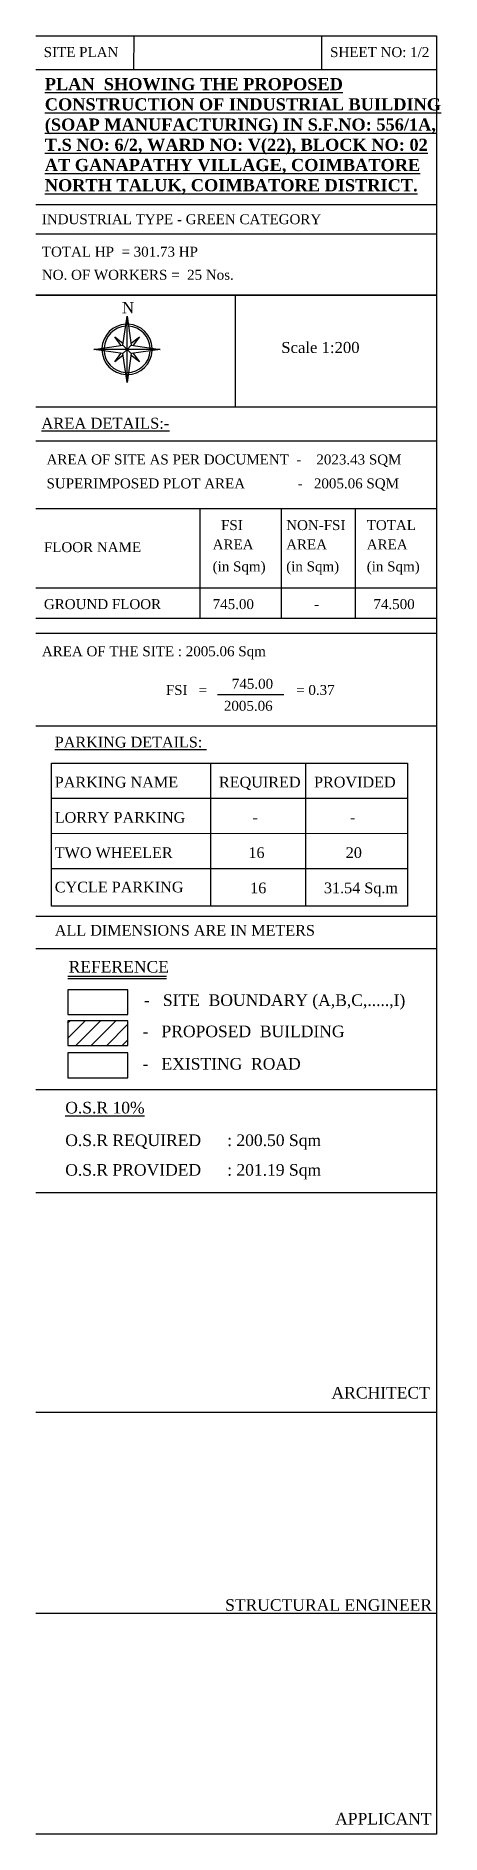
# Model space of a CAD drawing. Header units: metres. Extents: x 3660 to 3928, y -2018 to -1928.
# Drawn here: x 3750.1 to 3766, y -2005.3 to -1934.8 of the extents above; entities that cross this region are included whole.
import ezdxf

# ---------------------------------------------------------------- set-up
doc = ezdxf.new("R2010")
doc.units = ezdxf.units.M
doc.header["$LTSCALE"] = 2
doc.linetypes.add('CONTINOUS', pattern=[0])
doc.linetypes.add('PHANTOM', pattern=[2.5, 1.25, -0.25, 0.25, -0.25, 0.25, -0.25])
doc.layers.add('3', color=4, linetype='PHANTOM')
doc.styles.add('ANAND', font='times.ttf')

msp = doc.modelspace()

# ---------------------------------------------------------------- texts
at = {"extrusion": (-0.003553, 0.00096256, 0.999993), "style": 'ANAND'}
for s, height, p in [('SITE PLAN', 0.390029, (3750.3476, -1935.64892, -15.18123)), ('SHEET NO: 1/2', 0.3900288, (3761.58566, -1935.64871, -15.22115))]:
    msp.add_text(s, height=height, rotation=0.0008894, dxfattribs=at).set_placement(p)
at = {"color": 1, "extrusion": (1.1511e-12, -3.88668e-05, 1), "style": 'ANAND'}
for s, p in [('INDUSTRIAL TYPE - GREEN CATEGORY ', (3750.29853, -1942.21535, 0.07962)), ('TOTAL HP  = 301.73 HP', (3750.29854, -1943.48892, 0.07914)), ('NO. OF WORKERS =  25 Nos.', (3750.29854, -1944.39507, 0.07947))]:
    msp.add_text(s, height=0.3900288, rotation=0.0008873, dxfattribs=at).set_placement(p)
at = {"extrusion": (1.1511e-12, -3.88668e-05, 1), "style": 'ANAND'}
for s, height, rotation, p in [('N ', 0.433365, 0.0008873, (3753.44372, -1945.70565, 0.07645)), ('Scale 1:200', 0.4333653, 0.0008873, (3759.6943, -1947.26624, 0.0786)), ('ARCHITECT', 0.455265, 359.9999144, (3761.66477, -1988.26514, 0.07812)), ('STRUCTURAL ENGINEER', 0.4552653, 359.9999144, (3757.4911, -1996.5875, 0.07811)), ('APPLICANT', 0.455265, 359.9999144, (3761.80827, -2004.96878, 0.0783))]:
    msp.add_text(s, height=height, rotation=rotation, dxfattribs=at).set_placement(p)
at = {"extrusion": (7.10341e-05, -8.82041e-05, 1), "style": 'ANAND'}
msp.add_text('%%UAREA DETAILS:-', height=0.4290317, rotation=0.0008873, dxfattribs=at).set_placement((3750.28073, -1950.23471, 0.44111))
at = {"extrusion": (0.000188735, -0.000269643, 1), "style": 'ANAND'}
for s, p in [('AREA OF SITE AS PER DOCUMENT  -    2023.43 SQM ', (3750.48313, -1951.63585, 1.23431)), ('SUPERIMPOSED PLOT AREA              -   2005.06 SQM ', (3750.48313, -1952.57511, 1.23457))]:
    msp.add_text(s, height=0.3900288, rotation=0.0008873, dxfattribs=at).set_placement(p)
at = {"extrusion": (-1.90301e-09, 0.000430075, 1), "style": 'ANAND'}
for s, height, p in [('FSI ', 0.390029, (3757.33122, -1954.20928, -0.82733)), ('NON-FSI', 0.390029, (3759.88716, -1954.20928, -0.82733)), ('TOTAL', 0.390029, (3763.04736, -1954.20927, -0.82733)), ('FLOOR NAME', 0.390029, (3750.37942, -1955.07418, -0.82733)), ('AREA', 0.390029, (3757.00096, -1954.96782, -0.82733)), ('AREA', 0.390029, (3759.88717, -1954.96781, -0.82733)), ('AREA', 0.390029, (3763.04736, -1954.9678, -0.82733)), ('(in Sqm)', 0.390029, (3757.00096, -1955.83098, -0.82733)), ('(in Sqm)', 0.390029, (3759.88717, -1955.83097, -0.82733)), ('(in Sqm)', 0.390029, (3763.04737, -1955.83096, -0.82733)), ('GROUND FLOOR', 0.3900288, (3750.37965, -1957.30829, -0.82733)), ('745.00', 0.390029, (3757.00118, -1957.30827, -0.82733)), ('-', 0.39003, (3760.98477, -1957.30826, -0.82733)), ('74.500', 0.390029, (3763.30997, -1957.30817, -0.82733))]:
    msp.add_text(s, height=height, rotation=0.0008873, dxfattribs=at).set_placement(p)
at = {"extrusion": (1.8851e-12, 2.24512e-06, 1), "style": 'ANAND'}
for s, height, p in [('AREA OF THE SITE : 2005.06 Sqm', 0.3900288, (3750.30058, -1959.15762, 0.01066)), ('  745.00', 0.390029, (3757.45917, -1960.43253, 0.01117)), ('FSI', 0.390029, (3755.16338, -1960.67547, 0.01117)), ('= ', 0.390029, (3756.44316, -1960.67548, 0.01117)), ('= 0.37', 0.390029, (3760.27809, -1960.67546, 0.01117)), ('2005.06', 0.390029, (3757.44071, -1961.29618, 0.01117))]:
    msp.add_text(s, height=height, rotation=0.0008873, dxfattribs=at).set_placement(p)
at = {"extrusion": (-0.001811, 0.000112, 0.999998), "style": 'ANAND'}
for s, height, p in [('%%UPARKING DETAILS: ', 0.4194779, (3750.79893, -1962.73329, -6.99892)), ('PARKING NAME', 0.4194779, (3750.79916, -1964.3027, -6.99891)), ('REQUIRED', 0.419478, (3757.24255, -1964.30156, -6.99891)), ('PROVIDED', 0.419478, (3760.97345, -1964.30081, -6.99892)), ('LORRY PARKING', 0.4194779, (3750.79937, -1965.6858, -6.99891)), (' -', 0.419478, (3758.3979, -1965.68456, -6.99891)), (' -', 0.419478, (3762.2249, -1965.6838, -6.99892)), ('TWO WHEELER', 0.4194779, (3750.79957, -1967.0689, -6.99891)), ('16', 0.419478, (3758.39811, -1967.06767, -6.99891)), ('20', 0.419478, (3762.21825, -1967.0669, -6.99892)), ('CYCLE PARKING', 0.4194779, (3750.79978, -1968.41618, -6.99863)), ('16', 0.419478, (3758.4673, -1968.45077, -6.99888)), ('31.54 Sq.m', 0.419478, (3761.36286, -1968.45, -6.99737))]:
    msp.add_text(s, height=height, rotation=0.0008027, dxfattribs=at).set_placement(p)
at = {"extrusion": (-0.001811, 0.000103537, 0.999998), "style": 'ANAND'}
msp.add_text('ALL DIMENSIONS ARE IN METERS', height=0.4194779, rotation=0.0008027, dxfattribs=at).set_placement((3750.8007, -1970.11332, -7.01522))
at = {"extrusion": (-0.001811, 9.34056e-05, 0.999998), "style": 'ANAND'}
for s, height, p in [('REFERENCE', 0.455265, (3751.3432, -1971.56181, -7.00136)), ('    -   SITE  BOUNDARY (A,B,C,.....,I) ', 0.4552653, (3753.60992, -1972.87012, -6.95838)), ('    -   PROPOSED  BUILDING', 0.4552653, (3753.55561, -1974.09482, -6.95842)), ('    -   EXISTING  ROAD', 0.4552653, (3753.55558, -1975.36626, -6.95812))]:
    msp.add_text(s, height=height, rotation=359.9999144, dxfattribs=at).set_placement(p)
at = {"extrusion": (-0.001811, 0.000134517, 0.999998), "style": 'ANAND'}
for s, p in [('%%UO.S.R 10%%%', (3751.21127, -1977.08427, -7.03505)), ('O.S.R REQUIRED', (3751.21125, -1978.36274, -7.03499)), (': 200.50 Sqm', (3757.5632, -1978.36281, -7.02976)), ('O.S.R PROVIDED', (3751.21124, -1979.52491, -7.03495)), (': 201.19 Sqm', (3757.56319, -1979.52498, -7.02973))]:
    msp.add_text(s, height=0.4552653, rotation=359.9999144, dxfattribs=at).set_placement(p)
at = {"extrusion": (-9.74753e-10, 0.000230988, 1), "insert": (3750.41457, -1936.48464, 0.00168), "char_height": 0.47567116, "width": 15.6739417, "attachment_point": 1, "text_direction": (1, 2e-06, 0), "style": 'ANAND'}
msp.add_mtext('{\\fTimes New Roman|b1|i0|c0|p18;\\LPLAN  SHOWING THE PROPOSED CONSTRUCTION OF INDUSTRIAL BUILDING (SOAP MANUFACTURING) IN S.F.NO: 556/1A, T.S NO: 6/2, WARD NO: V(22), BLOCK NO: 02 AT GANAPATHY VILLAGE, COIMBATORE NORTH TALUK, COIMBATORE DISTRICT.}', dxfattribs=at)

# ---------------------------------------------------------------- hatches: boundary and pattern name
at = {"extrusion": (-0.001811, 9.34056e-05, 0.999998)}
h = msp.add_hatch(dxfattribs=at)
h.set_pattern_fill('ANSI31', color=256, scale=0.134893, angle=-0.0000856)
h.set_pattern_definition([(44.999914, (2080.74123, -1882.15917), (-0.30284394, 0.30284485), [])])
h.paths.add_polyline_path([(3753.67223, -1973.4541), (3751.31657, -1973.45407), (3751.31656, -1974.42265), (3753.67222, -1974.42268)])

# ---------------------------------------------------------------- linework, layer by layer
at = {"extrusion": (-0.003553, 0.000460823, 0.999994)}
for p, q in [((3753.91421, -1936.16803, 0.00309), (3753.91637, -1934.83478, 0.00248)), ((3761.28299, -1936.16792, 0.00309), (3761.28515, -1934.83467, 0.00248))]:
    msp.add_line(p, q, dxfattribs=at)
at = {"extrusion": (1.1511e-12, -3.88668e-05, 1)}
for p, q in [((3765.77923, -1936.16792, 0.00169), (3750.06687, -1936.16792, 0.00169)), ((3750.06694, -1941.43855, 0.00302), (3765.77931, -1941.43855, 0.00302)), ((3750.06694, -1944.99678, 0.00302), (3765.77931, -1944.99678, 0.00302)), ((3765.77932, -1944.99678, 0.00302), (3750.06696, -1944.99678, 0.00302)), ((3757.88021, -1944.99678, 0.00302), (3757.88021, -1949.39064, 0.00285)), ((3765.77932, -1949.39064, 0.00285), (3750.06696, -1949.39064, 0.00285)), ((3765.77923, -1950.72678, 0.0022), (3750.06687, -1950.72678, 0.0022)), ((3750.06687, -1988.79241, 0.0005), (3765.77923, -1988.79241, 0.0005)), ((3750.06687, -1996.68516, 0.00083), (3765.77923, -1996.68516, 0.00083))]:
    msp.add_line(p, q, dxfattribs=at)
at = {"color": 1, "extrusion": (1.1511e-12, -3.88668e-05, 1)}
msp.add_line((3750.06694, -1942.60017, 0.00302), (3765.77931, -1942.60017, 0.00302), dxfattribs=at)
at = {"linetype": 'ByBlock', "extrusion": (1.1511e-12, -3.88668e-05, 1)}
for p, q in [((3753.48228, -1946.96162, 0.00292), (3753.64477, -1945.82419, 0.00297)), ((3753.64477, -1945.82419, 0.00297), (3753.80726, -1946.96162, 0.00292)), ((3753.64477, -1947.12411, 0.00292), (3753.64477, -1945.82419, 0.00297)), ((3753.1573, -1946.63664, 0.00294), (3753.48228, -1946.88037, 0.00293)), ((3753.40103, -1946.96162, 0.00292), (3753.1573, -1946.63664, 0.00294)), ((3753.80726, -1946.88037, 0.00293), (3754.13224, -1946.63664, 0.00294)), ((3754.13224, -1946.63664, 0.00294), (3753.8885, -1946.96162, 0.00292)), ((3752.34485, -1947.12411, 0.00292), (3753.48228, -1946.96162, 0.00292)), ((3753.48228, -1947.2866, 0.00291), (3752.34485, -1947.12411, 0.00292)), ((3753.64477, -1947.12411, 0.00292), (3752.34485, -1947.12411, 0.00292)), ((3753.1573, -1947.61158, 0.0029), (3753.40103, -1947.2866, 0.00291)), ((3753.48228, -1947.36784, 0.00291), (3753.1573, -1947.61158, 0.0029)), ((3753.48228, -1946.96162, 0.00292), (3753.64477, -1947.12411, 0.00292)), ((3753.64477, -1947.12411, 0.00292), (3753.48228, -1947.2866, 0.00291)), ((3753.64477, -1948.42402, 0.00287), (3753.48228, -1947.2866, 0.00291)), ((3753.80726, -1946.96162, 0.00292), (3753.64477, -1947.12411, 0.00292)), ((3753.64477, -1948.42402, 0.00287), (3753.64477, -1947.12411, 0.00292)), ((3753.64477, -1947.12411, 0.00292), (3753.80726, -1947.2866, 0.00291)), ((3754.94468, -1947.12411, 0.00292), (3753.64477, -1947.12411, 0.00292)), ((3753.80726, -1947.2866, 0.00291), (3753.64477, -1948.42402, 0.00287)), ((3753.80726, -1946.96162, 0.00292), (3754.94468, -1947.12411, 0.00292)), ((3754.94468, -1947.12411, 0.00292), (3753.80726, -1947.2866, 0.00291)), ((3754.13224, -1947.61158, 0.0029), (3753.80726, -1947.36784, 0.00291)), ((3753.8885, -1947.2866, 0.00291), (3754.13224, -1947.61158, 0.0029))]:
    msp.add_line(p, q, dxfattribs=at)
at = {"extrusion": (-1.90301e-09, 0.000430075, 1)}
for p, q in [((3765.77949, -1953.37264, 0.01278), (3750.0667, -1953.37268, 0.01278)), ((3756.50071, -1953.37267, 0.01278), (3756.50072, -1956.48625, 0.01412)), ((3759.68362, -1953.37266, 0.01278), (3759.68363, -1956.48625, 0.01412)), ((3762.59338, -1953.37265, 0.01278), (3762.59339, -1956.48624, 0.01412)), ((3765.7795, -1956.48623, 0.01412), (3750.06671, -1956.48627, 0.01412)), ((3765.77972, -1956.48623, 0.01412), (3750.06693, -1956.48627, 0.01412)), ((3756.50094, -1956.48625, 0.01412), (3756.50094, -1957.68086, 0.01463)), ((3759.68385, -1956.48625, 0.01412), (3759.68385, -1957.68085, 0.01463)), ((3762.59361, -1956.48624, 0.01412), (3762.59361, -1957.68084, 0.01463)), ((3765.77951, -1957.68084, 0.01463), (3750.06672, -1957.68088, 0.01463)), ((3765.77972, -1957.68084, 0.01463), (3750.06693, -1957.68088, 0.01463))]:
    msp.add_line(p, q, dxfattribs=at)
at = {"extrusion": (1.8851e-12, 2.24512e-06, 1)}
for p, q in [((3750.06687, -1958.25233, 0.00174), (3765.77888, -1958.25224, 0.00174)), ((3757.19208, -1960.65546, 0.01557), (3759.79266, -1960.65544, 0.01557))]:
    msp.add_line(p, q, dxfattribs=at)
at = {"extrusion": (-0.001762, -0.000297138, 0.999998)}
msp.add_line((3750.06697, -1961.89226, 0.0131), (3765.77938, -1961.89213, 0.04079), dxfattribs=at)
at = {"extrusion": (-0.001811, 0.000112, 0.999998)}
for p, q in [((3756.92627, -1968.9536, 0.02625), (3756.92543, -1963.34939, 0.02562)), ((3760.66034, -1968.95355, 0.033), (3760.6595, -1963.34861, 0.03237)), ((3764.64231, -1964.73065, 0.03974), (3750.67179, -1964.73274, 0.01444)), ((3764.64231, -1964.73065, 0.03974), (3750.67179, -1964.73274, 0.01444)), ((3764.64231, -1964.73065, 0.03974), (3750.67179, -1964.73274, 0.01444)), ((3764.64233, -1966.11376, 0.0399), (3750.67181, -1966.11585, 0.0146)), ((3764.64233, -1966.11376, 0.0399), (3750.67181, -1966.11585, 0.0146)), ((3764.64235, -1967.49686, 0.04005), (3750.67183, -1967.49895, 0.01475)), ((3764.64235, -1967.49686, 0.04005), (3750.67183, -1967.49895, 0.01475))]:
    msp.add_line(p, q, dxfattribs=at)
at = {"linetype": 'CONTINOUS', "extrusion": (6.20985e-10, 1.01595e-05, 1)}
for p, q in [((3750.06694, -1969.35443, 0.02603), (3765.77928, -1969.35429, 0.02473)), ((3750.06695, -1970.62336, 0.02604), (3765.77929, -1970.62322, 0.02471)), ((3750.06695, -1976.15286, 0.02604), (3765.77929, -1976.15272, 0.02471)), ((3750.06695, -1980.18205, 0.02604), (3765.77929, -1980.18191, 0.02471))]:
    msp.add_line(p, q, dxfattribs=at)
at = {"extrusion": (-0.001811, 9.34056e-05, 0.999998)}
for p, q in [((3751.32279, -1971.70268, -0.02269), (3755.1945, -1971.70273, -0.01568)), ((3751.32279, -1971.79682, -0.02268), (3755.1945, -1971.79687, -0.01567))]:
    msp.add_line(p, q, dxfattribs=at)
at = {"extrusion": (-0.001811, 1.01433e-05, 0.999998), "elevation": -6.79896}
msp.add_lwpolyline([(3750.66564, -1963.34957), (3764.63618, -1963.34938), (3764.63626, -1968.95343), (3750.66572, -1968.95362)], close=True, dxfattribs=at)
at = {"extrusion": (-0.001811, 9.34056e-05, 0.999998)}
for points, elevation in [([(3753.67226, -1972.23233), (3751.3166, -1972.23231), (3751.31658, -1973.20088), (3753.67224, -1973.20091)], -6.95782), ([(3753.67223, -1973.4541), (3751.31657, -1973.45407), (3751.31656, -1974.42265), (3753.67222, -1974.42268)], -6.95785), ([(3753.67219, -1974.71402), (3751.31653, -1974.71399), (3751.31652, -1975.68257), (3753.67218, -1975.6826)], -6.95755)]:
    msp.add_lwpolyline(points, close=True, dxfattribs=dict(at, elevation=elevation))
at = {"linetype": 'ByBlock', "extrusion": (1.1511e-12, -3.88668e-05, 1)}
for radius, start, end in [(0.98839, 92.5891153, 177.4108804), (0.90834, 93.5464027, 176.453593), (0.98839, 2.5891153, 87.4108804), (0.90834, 3.5464027, 86.453593), (0.98839, 179.9999978, 267.4108804), (0.90834, 179.9999978, 266.453593), (0.98839, 269.9999978, 357.4108804), (0.90834, 269.9999978, 356.453593)]:
    msp.add_arc((3753.64477, -1947.12411, 0.0786), radius, start, end, dxfattribs=at)
at = {"layer": '3', "color": 6, "linetype": 'CONTINOUS'}
for p, q in [((3750.06687, -1934.83478, 0.00248), (3765.77923, -1934.83478, 0.00248)), ((3765.77923, -1934.83478, 0.00169), (3765.77923, -2005.34153, 0.00169)), ((3765.77923, -2005.34153, 0.00174), (3750.06687, -2005.34153, 0.00174))]:
    msp.add_line(p, q, dxfattribs=at)

msp.set_redraw_order([(e.dxf.handle, doc.entitydb.next_handle()) for e in msp.query("TEXT MTEXT ATTDEF DIMENSION ARC_DIMENSION")])  # texts and dimensions are drawn at this point

doc.saveas('drawing.dxf')
